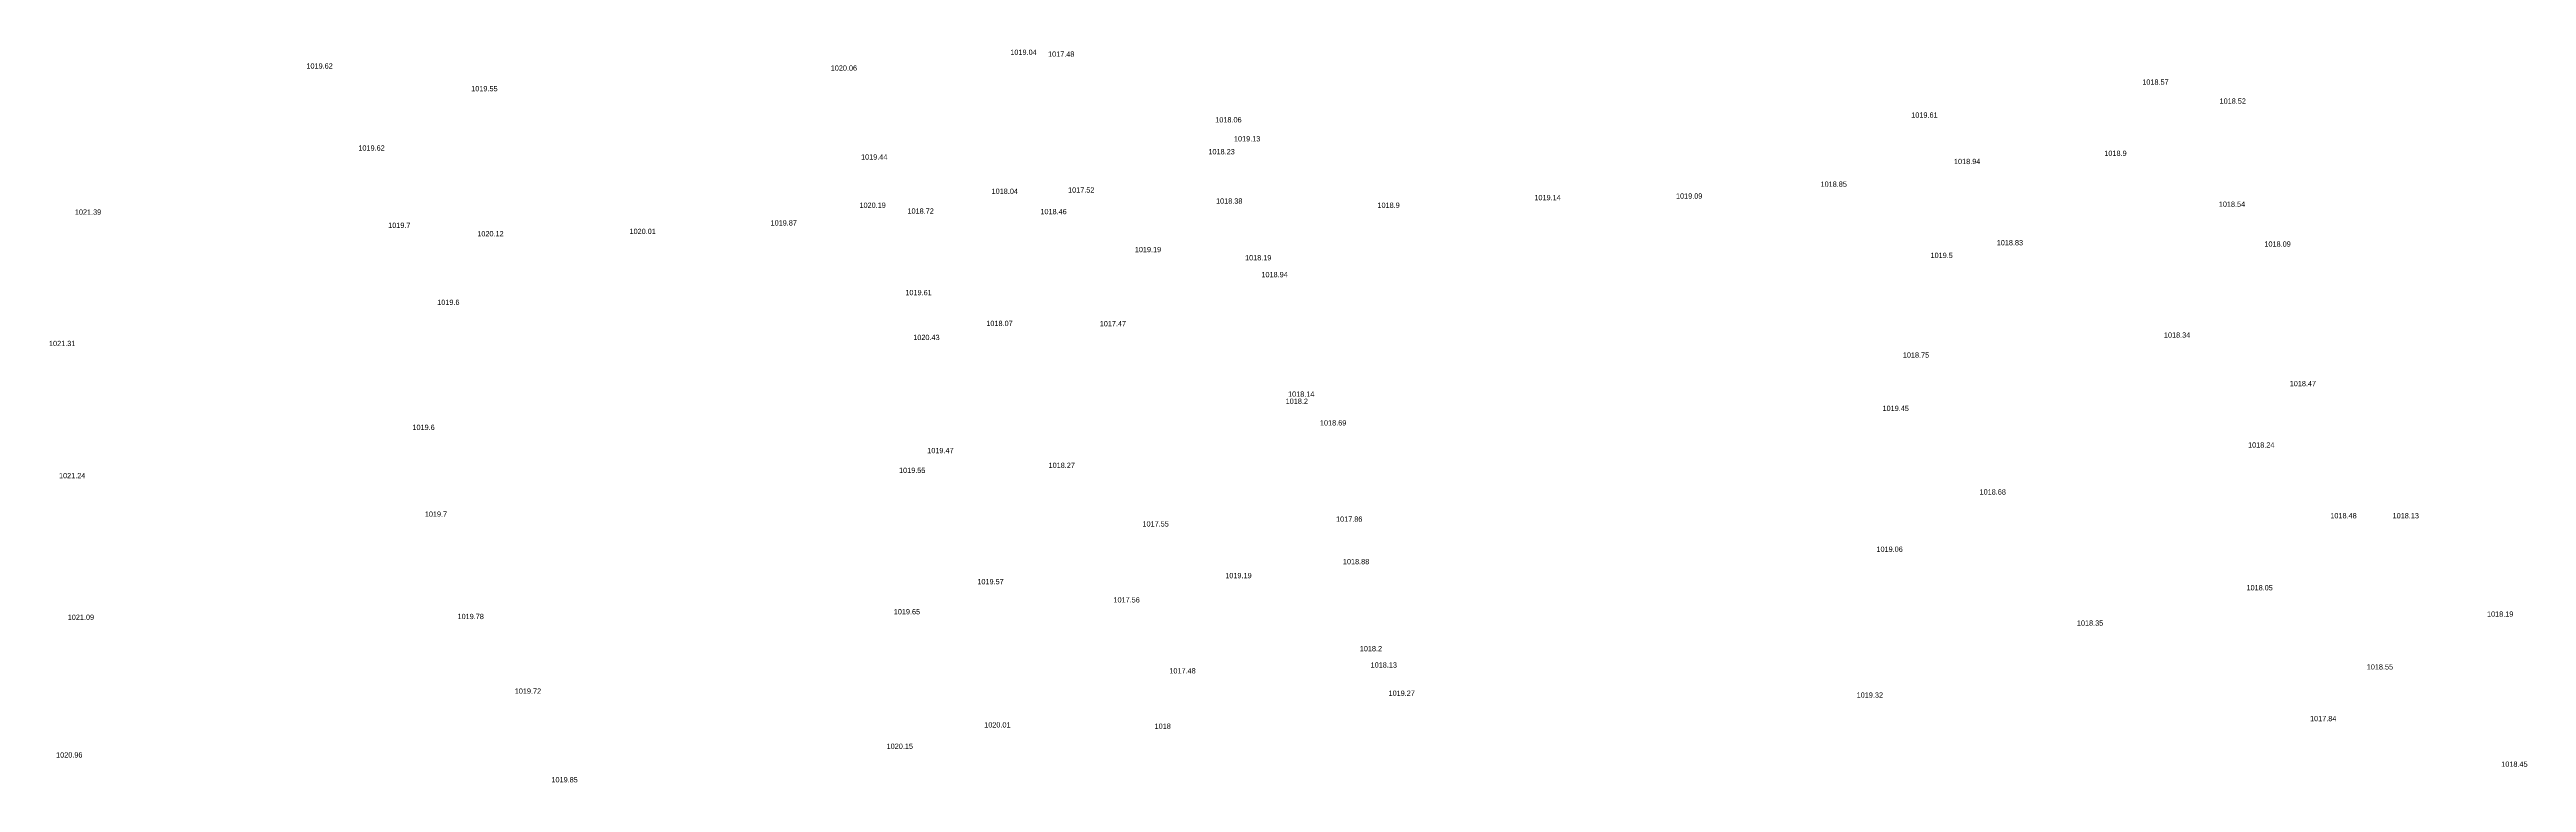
# Model space of a CAD drawing. Header units: inches. Extents: x 628884 to 629912, y 4519174 to 4520145.
# Drawn here: x 629229.4 to 629323.4, y 4519811.3 to 4519839.1 of the extents above; entities that cross this region are included whole.
import ezdxf

# ---------------------------------------------------------------- set-up
doc = ezdxf.new("R2010")
doc.units = ezdxf.units.IN
doc.header["$MEASUREMENT"] = 0

msp = doc.modelspace()

# ---------------------------------------------------------------- texts
for s, p in [('1019.62', (629239.18, 4519838.38, 1019.62)), ('1020.06', (629259.06, 4519838.3, 1020.06)), ('1019.04', (629265.87, 4519838.9, 1019.04)), ('1017.48', (629267.3, 4519838.83, 1017.48)), ('1019.55', (629245.43, 4519837.52, 1019.55)), ('1018.57', (629308.79, 4519837.77, 1018.57)), ('1018.06', (629273.64, 4519836.34, 1018.06)), ('1019.61', (629300.03, 4519836.52, 1019.61)), ('1018.52', (629311.72, 4519837.05, 1018.52)), ('1019.13', (629274.35, 4519835.62, 1019.13)), ('1019.62', (629241.15, 4519835.27, 1019.62)), ('1019.44', (629260.21, 4519834.93, 1019.44)), ('1018.23', (629273.38, 4519835.13, 1018.23)), ('1018.94', (629301.65, 4519834.76, 1018.94)), ('1018.9', (629307.35, 4519835.07, 1018.9)), ('1018.04', (629265.16, 4519833.63, 1018.04)), ('1017.52', (629268.06, 4519833.68, 1017.52)), ('1018.85', (629296.59, 4519833.9, 1018.85)), ('1021.39', (629230.4, 4519832.84, 1021.39)), ('1020.19', (629260.15, 4519833.1, 1020.19)), ('1018.72', (629261.97, 4519832.88, 1018.72)), ('1018.46', (629267.01, 4519832.86, 1018.46)), ('1018.38', (629273.67, 4519833.26, 1018.38)), ('1018.9', (629279.79, 4519833.1, 1018.9)), ('1019.14', (629285.74, 4519833.39, 1019.14)), ('1019.09', (629291.11, 4519833.45, 1019.09)), ('1018.54', (629311.69, 4519833.14, 1018.54)), ('1019.7', (629242.28, 4519832.34, 1019.7)), ('1020.12', (629245.66, 4519832.02, 1020.12)), ('1020.01', (629251.43, 4519832.11, 1020.01)), ('1019.87', (629256.78, 4519832.43, 1019.87)), ('1018.83', (629303.27, 4519831.68, 1018.83)), ('1018.09', (629313.42, 4519831.63, 1018.09)), ('1019.19', (629270.59, 4519831.42, 1019.19)), ('1018.19', (629274.77, 4519831.11, 1018.19)), ('1019.5', (629300.76, 4519831.2, 1019.5)), ('1019.61', (629261.89, 4519829.79, 1019.61)), ('1018.94', (629275.39, 4519830.47, 1018.94)), ('1019.6', (629244.14, 4519829.42, 1019.6)), ('1021.31', (629229.42, 4519827.86, 1021.31)), ('1020.43', (629262.19, 4519828.09, 1020.43)), ('1018.07', (629264.96, 4519828.62, 1018.07)), ('1017.47', (629269.26, 4519828.61, 1017.47)), ('1018.34', (629309.61, 4519828.18, 1018.34)), ('1018.75', (629299.71, 4519827.42, 1018.75)), ('1018.47', (629314.38, 4519826.34, 1018.47)), ('1018.2', (629276.31, 4519825.67, 1018.2)), ('1018.14', (629276.4, 4519825.94, 1018.14)), ('1019.45', (629298.94, 4519825.4, 1019.45)), ('1019.6', (629243.2, 4519824.68, 1019.6)), ('1018.69', (629277.61, 4519824.85, 1018.69)), ('1019.47', (629262.72, 4519823.8, 1019.47)), ('1018.27', (629267.32, 4519823.24, 1018.27)), ('1018.24', (629312.8, 4519824.01, 1018.24)), ('1021.24', (629229.8, 4519822.85, 1021.24)), ('1019.55', (629261.65, 4519823.05, 1019.55)), ('1018.68', (629302.62, 4519822.23, 1018.68)), ('1019.7', (629243.67, 4519821.39, 1019.7)), ('1018.48', (629315.92, 4519821.33, 1018.48)), ('1018.13', (629318.28, 4519821.33, 1018.13)), ('1017.55', (629270.88, 4519821.02, 1017.55)), ('1017.86', (629278.22, 4519821.2, 1017.86)), ('1018.88', (629278.48, 4519819.59, 1018.88)), ('1019.06', (629298.71, 4519820.06, 1019.06)), ('1019.57', (629264.62, 4519818.83, 1019.57)), ('1019.19', (629274.02, 4519819.06, 1019.19)), ('1018.05', (629312.74, 4519818.6, 1018.05)), ('1019.65', (629261.45, 4519817.69, 1019.65)), ('1017.56', (629269.78, 4519818.14, 1017.56)), ('1018.19', (629321.86, 4519817.6, 1018.19)), ('1021.09', (629230.13, 4519817.48, 1021.09)), ('1019.78', (629244.91, 4519817.51, 1019.78)), ('1018.35', (629306.31, 4519817.26, 1018.35)), ('1018.2', (629279.12, 4519816.29, 1018.2)), ('1018.13', (629279.53, 4519815.67, 1018.13)), ('1017.48', (629271.9, 4519815.45, 1017.48)), ('1018.55', (629317.3, 4519815.6, 1018.55)), ('1019.72', (629247.08, 4519814.68, 1019.72)), ('1019.27', (629280.21, 4519814.6, 1019.27)), ('1019.32', (629297.96, 4519814.53, 1019.32)), ('1020.01', (629264.88, 4519813.4, 1020.01)), ('1018', (629271.34, 4519813.35, 1018)), ('1017.84', (629315.15, 4519813.64, 1017.84)), ('1020.96', (629229.69, 4519812.26, 1020.96)), ('1020.15', (629261.18, 4519812.59, 1020.15)), ('1018.45', (629322.4, 4519811.91, 1018.45)), ('1019.85', (629248.47, 4519811.32, 1019.85))]:
    msp.add_text(s, height=0.2).set_placement(p)

doc.saveas('drawing.dxf')
